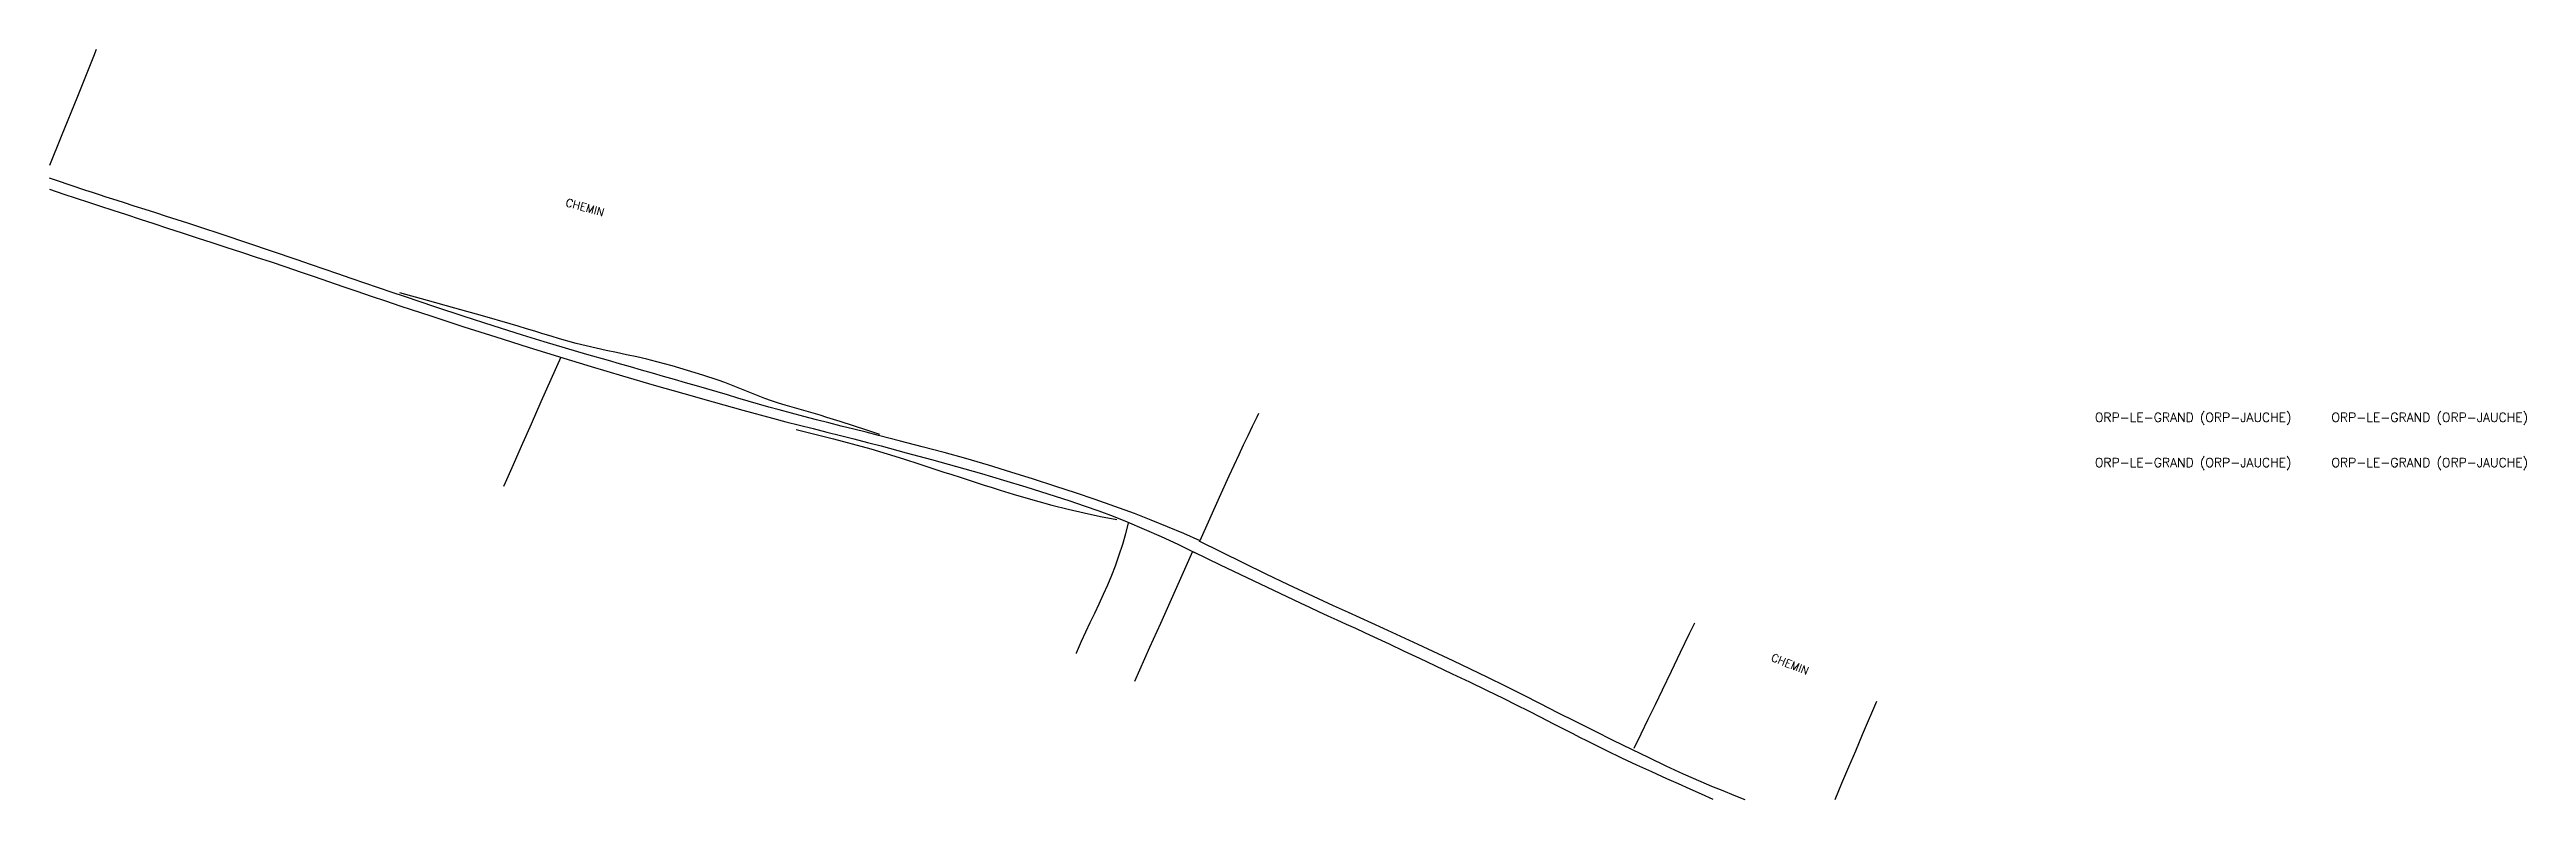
# Model space of a CAD drawing. Header units: millimetres. Extents: x 193000 to 194000, y 156000 to 157000.
# Drawn here: x 193000 to 193548, y 156671 to 156837 of the extents above; entities that cross this region are included whole.
import ezdxf
from ezdxf.enums import TextEntityAlignment as Align

# ---------------------------------------------------------------- set-up
doc = ezdxf.new("R2010")
doc.units = ezdxf.units.MM
for name, color, linetype in [('W0071', 7, 'CONTINUOUS'), ('W0211', 2, 'CONTINUOUS'), ('W0330', 7, 'CONTINUOUS'), ('W0980', 7, 'CONTINUOUS'), ('W0989', 7, 'CONTINUOUS')]:
    doc.layers.add(name, color=color, linetype=linetype)
doc.styles.get("Standard").update_dxf_attribs({"font": 'romans.shx', "width": 0.85})

msp = doc.modelspace()

# ---------------------------------------------------------------- texts
at = {"layer": 'W0980'}
for p in [(193473.83, 156755.28), (193526.12, 156755.28), (193473.83, 156745.3), (193526.12, 156745.3)]:
    msp.add_text('ORP-LE-GRAND (ORP-JAUCHE)', height=2, dxfattribs=at).set_placement(p, align=Align.MIDDLE)
at = {"layer": 'W0989'}
for rotation, p in [(344.3944, (193118.37, 156801.83)), (338.133, (193384.73, 156700.9))]:
    msp.add_text('CHEMIN', height=1.75, rotation=rotation, dxfattribs=at).set_placement(p, align=Align.MIDDLE)

# ---------------------------------------------------------------- linework, layer by layer
at = {"layer": 'W0071'}
for points in [[(193014, 156803.63), (193012.51, 156804.11), (193011.01, 156804.6), (193009.52, 156805.08), (193008.03, 156805.58), (193004.78, 156806.66), (193001.54, 156807.75), (193000, 156808.28)], [(193000, 156805.81), (193003.19, 156804.77), (193005.89, 156803.88), (193008.59, 156802.99), (193011.3, 156802.1), (193014, 156801.21)], [(193254.3, 156728.14), (193250.72, 156729.73), (193247.11, 156731.26), (193243.48, 156732.74), (193239.82, 156734.16), (193235.5, 156735.75), (193231.15, 156737.26), (193226.78, 156738.72), (193222.41, 156740.16), (193217.46, 156741.76), (193212.49, 156743.32), (193207.52, 156744.84), (193202.52, 156746.31), (193197.72, 156747.64), (193192.91, 156748.92), (193188.09, 156750.16), (193183.27, 156751.41), (193180.52, 156752.12), (193177.77, 156752.82), (193175.01, 156753.51), (193172.26, 156754.21), (193169.5, 156754.9), (193166.75, 156755.61), (193164, 156756.33), (193161.26, 156757.07), (193158.97, 156757.7), (193156.69, 156758.36), (193154.41, 156759.02), (193152.13, 156759.69), (193149.85, 156760.37), (193147.57, 156761.04), (193145.3, 156761.71), (193143.02, 156762.38), (193140.58, 156763.08), (193138.15, 156763.77), (193135.72, 156764.47), (193133.28, 156765.16), (193130.85, 156765.86), (193128.42, 156766.56), (193125.99, 156767.26), (193123.55, 156767.96), (193118.8, 156769.35), (193114.05, 156770.73), (193109.31, 156772.14), (193104.57, 156773.58), (193098.09, 156775.63), (193091.62, 156777.73), (193085.16, 156779.87), (193078.7, 156782.02), (193075.7, 156783.03), (193072.69, 156784.05), (193069.69, 156785.08), (193066.7, 156786.11), (193063.7, 156787.14), (193060.7, 156788.18), (193057.7, 156789.21), (193054.7, 156790.23), (193049.27, 156792.07), (193043.84, 156793.9), (193038.41, 156795.73), (193032.97, 156797.53), (193030.6, 156798.31), (193028.23, 156799.07), (193025.86, 156799.84), (193023.49, 156800.59), (193021.12, 156801.35), (193018.74, 156802.11), (193016.37, 156802.87), (193014, 156803.63)], [(193014, 156801.21), (193017.02, 156800.22), (193020.04, 156799.22), (193023.06, 156798.23), (193026.08, 156797.23), (193029.35, 156796.17), (193032.62, 156795.1), (193035.89, 156794.04), (193039.16, 156792.97), (193042.43, 156791.91), (193045.7, 156790.84), (193048.97, 156789.76), (193052.23, 156788.68), (193055.38, 156787.61), (193058.53, 156786.54), (193061.67, 156785.46), (193064.81, 156784.37), (193067.95, 156783.29), (193071.1, 156782.21), (193074.25, 156781.14), (193077.4, 156780.08), (193084.48, 156777.76), (193091.57, 156775.46), (193098.67, 156773.2), (193105.79, 156770.97), (193112.74, 156768.81), (193119.71, 156766.68), (193126.68, 156764.59), (193133.67, 156762.53), (193140.18, 156760.66), (193146.7, 156758.83), (193153.23, 156757.03), (193159.77, 156755.27), (193162.77, 156754.47), (193165.77, 156753.7), (193168.78, 156752.93), (193171.79, 156752.17), (193174.8, 156751.42), (193177.81, 156750.66), (193180.81, 156749.88), (193183.81, 156749.1), (193189.37, 156747.62), (193194.92, 156746.13), (193200.47, 156744.6), (193206, 156743.02), (193210.9, 156741.57), (193215.78, 156740.08), (193220.66, 156738.55), (193225.51, 156736.95), (193228.71, 156735.86), (193231.9, 156734.74), (193235.08, 156733.57), (193238.23, 156732.33), (193241.99, 156730.75), (193245.71, 156729.1), (193249.41, 156727.37), (193253.06, 156725.56)], [(193254.06, 156728.14), (193258.97, 156725.69), (193263.9, 156723.27), (193268.84, 156720.87), (193273.8, 156718.5), (193277.09, 156716.94), (193280.39, 156715.4), (193283.71, 156713.88), (193287.03, 156712.38)], [(193367.73, 156671), (193365.17, 156672.13), (193362.62, 156673.27), (193360.06, 156674.42), (193357.51, 156675.57), (193354.18, 156677.09), (193350.85, 156678.6), (193347.53, 156680.14), (193344.22, 156681.72), (193342.73, 156682.45), (193341.25, 156683.19), (193339.77, 156683.95), (193338.29, 156684.71), (193336.82, 156685.47), (193335.34, 156686.23), (193333.87, 156686.99), (193332.39, 156687.74), (193329.68, 156689.11), (193326.97, 156690.49), (193324.25, 156691.85), (193321.53, 156693.2), (193317.73, 156695.06), (193313.91, 156696.89), (193310.09, 156698.71), (193306.27, 156700.53), (193302.9, 156702.13), (193299.53, 156703.72), (193296.15, 156705.3), (193292.77, 156706.88), (193290.74, 156707.82), (193288.71, 156708.75), (193286.68, 156709.68), (193284.65, 156710.6), (193282.62, 156711.53), (193280.59, 156712.46), (193278.56, 156713.4), (193276.53, 156714.35), (193270.63, 156717.14), (193264.73, 156719.96), (193258.84, 156722.8), (193252.97, 156725.67)], [(193287.03, 156712.38), (193294.77, 156708.88), (193302.48, 156705.31), (193310.17, 156701.7), (193317.82, 156698.02), (193321.72, 156696.12), (193325.6, 156694.18), (193329.46, 156692.22), (193333.31, 156690.23)], [(193333.31, 156690.23), (193337.4, 156688.19), (193341.48, 156686.14), (193345.57, 156684.11), (193349.67, 156682.11), (193353.48, 156680.27), (193357.29, 156678.46), (193361.12, 156676.68), (193364.97, 156674.95), (193367.39, 156673.92), (193369.83, 156672.94), (193372.28, 156671.97), (193374.72, 156671)]]:
    msp.add_lwpolyline(points, dxfattribs=at)
at = {"layer": 'W0211'}
for points in [[(193183.53, 156751.62), (193180.62, 156752.6), (193177.7, 156753.56), (193174.78, 156754.5), (193171.85, 156755.43), (193170.32, 156755.89), (193168.79, 156756.34), (193167.25, 156756.78), (193165.71, 156757.21), (193164.17, 156757.65), (193162.64, 156758.11), (193161.11, 156758.58), (193159.59, 156759.08), (193158.1, 156759.62), (193156.61, 156760.18), (193155.14, 156760.77), (193153.67, 156761.37), (193152.21, 156761.97), (193150.73, 156762.56), (193149.25, 156763.12), (193147.76, 156763.66), (193144.4, 156764.77), (193141.03, 156765.81), (193137.64, 156766.79), (193134.23, 156767.72), (193132.01, 156768.28), (193129.78, 156768.79), (193127.54, 156769.27), (193125.3, 156769.74), (193123.06, 156770.2), (193120.82, 156770.69), (193118.59, 156771.2), (193116.37, 156771.76), (193114.53, 156772.25), (193112.7, 156772.78), (193110.88, 156773.33), (193109.07, 156773.89), (193107.25, 156774.45), (193105.44, 156775.02), (193103.62, 156775.57), (193101.8, 156776.11), (193095.71, 156777.85), (193089.62, 156779.56), (193083.52, 156781.25), (193077.41, 156782.91)], [(193165.02, 156752.73), (193169.16, 156751.74), (193173.3, 156750.69), (193177.42, 156749.59), (193181.53, 156748.44), (193185.15, 156747.37), (193188.75, 156746.23), (193192.34, 156745.07), (193195.93, 156743.91), (193197.71, 156743.34), (193199.48, 156742.77), (193201.25, 156742.19), (193203.02, 156741.61), (193204.79, 156741.03), (193206.56, 156740.46), (193208.33, 156739.9), (193210.11, 156739.35), (193212.97, 156738.48), (193215.83, 156737.62), (193218.69, 156736.8), (193221.58, 156736.03), (193225.15, 156735.15), (193228.73, 156734.32), (193232.33, 156733.55), (193235.94, 156732.83)]]:
    msp.add_lwpolyline(points, dxfattribs=at)
at = {"layer": 'W0330'}
for points in [[(193010.34, 156836.69), (193009.74, 156835.18), (193006.18, 156826.31), (193002.6, 156817.46), (193000, 156811.1)], [(193100.41, 156740.25), (193100.75, 156741.03), (193102.53, 156745.03), (193104.31, 156749.03), (193106.5, 156753.98), (193108.7, 156758.92), (193110.9, 156763.87), (193113.11, 156768.8)], [(193267.26, 156756.3), (193266.86, 156755.48), (193265.85, 156753.41), (193264.85, 156751.34), (193263.85, 156749.26), (193262.87, 156747.18), (193260.68, 156742.44), (193258.52, 156737.69), (193256.39, 156732.93), (193254.28, 156728.16)], [(193238.44, 156732.14), (193237.83, 156729.71), (193237.14, 156727.31), (193236.38, 156724.94), (193235.54, 156722.58), (193234.71, 156720.45), (193233.82, 156718.34), (193232.89, 156716.25), (193231.93, 156714.17), (193230.95, 156712.11), (193229.97, 156710.04), (193229, 156707.97), (193228.06, 156705.89), (193226.93, 156703.35), (193226.89, 156703.26)], [(193239.86, 156697.12), (193243.23, 156704.66), (193245.61, 156709.97), (193247.98, 156715.28), (193250.37, 156720.58), (193252.75, 156725.89)], [(193363.64, 156709.97), (193362.46, 156707.59), (193360.45, 156703.44), (193358.45, 156699.29), (193356.45, 156695.14), (193354.88, 156691.91), (193353.31, 156688.68), (193351.75, 156685.46), (193350.18, 156682.23)], [(193394.67, 156671), (193396.18, 156674.59), (193397.7, 156678.18), (193399.23, 156681.77), (193400.77, 156685.35), (193403.94, 156692.7)]]:
    msp.add_lwpolyline(points, dxfattribs=at)

msp.set_redraw_order([(e.dxf.handle, doc.entitydb.next_handle()) for e in msp.query("TEXT MTEXT ATTDEF DIMENSION ARC_DIMENSION")])  # texts and dimensions are drawn at this point

doc.saveas('drawing.dxf')
